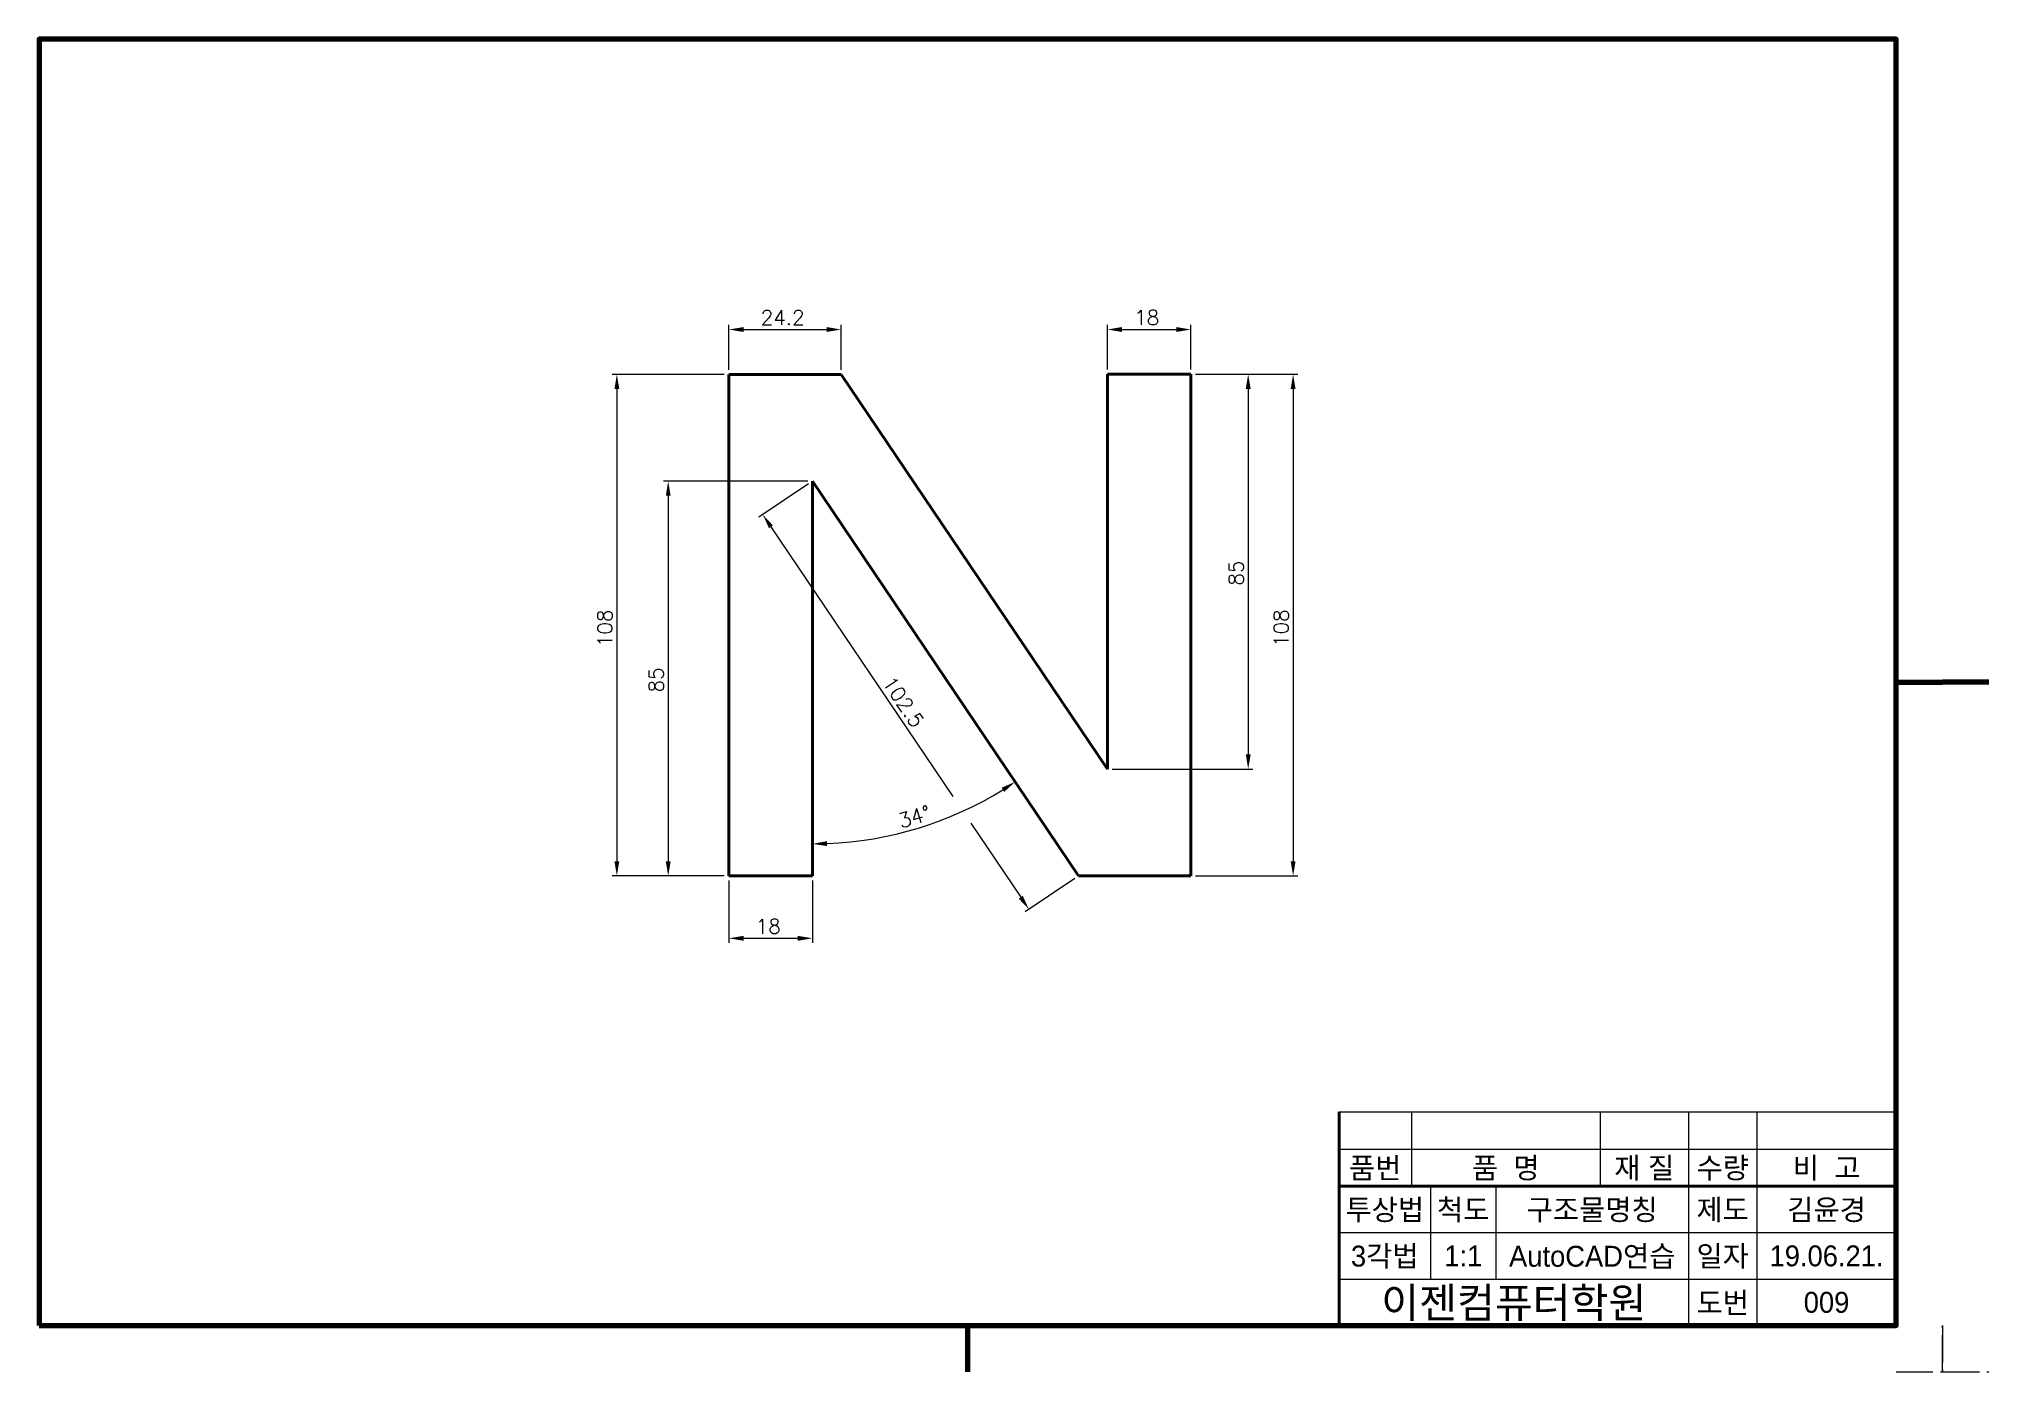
# Model space of a CAD drawing. Header units: millimetres. Extents: x 0 to 4210, y 0 to 2980.
# Drawn here: x 3370 to 3790, y 0 to 287 of the extents above; entities that cross this region are included whole.
import ezdxf
from ezdxf.enums import TextEntityAlignment as Align

# ---------------------------------------------------------------- set-up
doc = ezdxf.new("R2010")
doc.units = ezdxf.units.MM
doc.linetypes.add('PHANTOM2', pattern=[31.75, 15.875, -3.175, 3.175, -3.175, 3.175, -3.175])
for name, color, linetype, lineweight in [('가는선', 1, 'Continuous', 13), ('구분선', 1, 'PHANTOM2', 13), ('문자', 2, 'Continuous', 20), ('외곽선', 4, 'Continuous', 70), ('외형선', 3, 'Continuous', 40), ('치수선', 1, 'Continuous', 13)]:
    doc.layers.add(name, color=color, linetype=linetype, lineweight=lineweight)
doc.styles.get("Standard").update_dxf_attribs({"font": 'romans.shx'})
doc.styles.add('한글', font='')
doc.styles.get('한글').set_extended_font_data('Gulim')

msp = doc.modelspace()

# ---------------------------------------------------------------- texts
at = {"layer": '문자', "ltscale": 0.5}
for s, p in [('24.2', (3525.44, 225.45)), ('18', (3605.89, 225.45)), ('18', (3524.37, 94.37))]:
    msp.add_text(s, height=3.15, dxfattribs=at).set_placement(p)
for s, rotation, p in [('85', 90, (3629.44, 169.32)), ('108', 90, (3493.46, 156.07)), ('108', 90, (3639.12, 156.1)), ('85', 90, (3504.52, 146.3)), ('102.5', 304, (3551.48, 148.44)), ('34°', 17, (3555.69, 117.02))]:
    msp.add_text(s, height=3.15, rotation=rotation, dxfattribs=at).set_placement(p)
at = {"layer": '문자', "ltscale": 0.5, "style": '한글'}
for s, height, p in [('품번', 4.5, (3657.79, 44)), ('품  명', 4.5, (3685.9, 44)), ('재 질', 4.5, (3715.75, 44)), ('수량', 4.5, (3732.64, 44)), ('비  고', 4.5, (3755.01, 44)), ('투상법', 4.5, (3659.86, 35)), ('척도', 4.5, (3676.76, 35)), ('구조물명칭', 4.5, (3704.54, 35)), ('제도', 4.5, (3732.64, 35)), ('김윤경', 4.5, (3755.01, 35)), ('3각법', 4.5, (3659.86, 25)), ('1:1', 4.5, (3676.76, 25)), ('AutoCAD연습', 4.5, (3704.54, 25)), ('일자', 4.5, (3732.64, 25)), ('19.06.21.', 4.5, (3755.01, 25)), ('이젠컴퓨터학원', 6.5, (3687.64, 15)), ('도번', 4.5, (3732.64, 15)), ('009', 4.5, (3755.01, 15))]:
    msp.add_text(s, height=height, dxfattribs=at).set_placement(p, align=Align.MIDDLE)

# ---------------------------------------------------------------- linework, layer by layer
at = {"layer": '가는선', "ltscale": 0.5}
for p, q in [((3650, 56), (3770, 56)), ((3665.58, 56), (3665.58, 40)), ((3706.22, 56), (3706.22, 40)), ((3725.27, 56), (3725.27, 10)), ((3740.01, 56), (3740.01, 10)), ((3650, 48), (3770, 48)), ((3669.73, 40), (3669.73, 20)), ((3683.8, 40), (3683.8, 20)), ((3650, 30), (3770, 30)), ((3650, 20), (3770, 20))]:
    msp.add_line(p, q, dxfattribs=at)
at = {"layer": '구분선', "ltscale": 0.5}
for points in [[(3770, 0), (3780, 0), (3780, 10)], [(3780, 10), (3780, 0), (3790, 0)], [(3780, 10), (3780, 0), (3790, 0)]]:
    msp.add_lwpolyline(points, dxfattribs=at)
at = {"layer": '외곽선', "ltscale": 0.5}
for p, q in [((3770, 148.5), (3780, 148.5)), ((3790, 148.5), (3780, 148.5)), ((3790, 148.5), (3780, 148.5)), ((3770, 10), (3770, 56)), ((3570, 10), (3570, 0))]:
    msp.add_line(p, q, dxfattribs=at)
msp.add_lwpolyline([(3370, 10), (3770, 10), (3770, 287), (3370, 287)], close=True, dxfattribs=at)
at = {"layer": '외형선', "ltscale": 0.5}
for p, q in [((3518.59, 106.8), (3518.59, 214.8)), ((3518.59, 214.8), (3542.79, 214.8)), ((3542.79, 214.8), (3600.11, 129.82)), ((3600.11, 129.82), (3600.11, 214.82)), ((3600.11, 214.82), (3618.11, 214.82)), ((3618.11, 214.82), (3618.11, 106.82)), ((3593.91, 106.82), (3536.59, 191.8)), ((3536.59, 191.8), (3536.59, 106.8)), ((3536.59, 106.8), (3518.59, 106.8)), ((3618.11, 106.82), (3593.91, 106.82)), ((3650, 56), (3650, 48)), ((3650, 48), (3650, 40)), ((3650, 40), (3770, 40)), ((3650, 40), (3650, 20)), ((3650, 20), (3650, 10))]:
    msp.add_line(p, q, dxfattribs=at)
at = {"layer": '치수선', "ltscale": 0.5}
for p, q in [((3518.59, 215.8), (3518.59, 225.45)), ((3521.74, 224.45), (3539.64, 224.45)), ((3542.79, 215.8), (3542.79, 225.45)), ((3600.11, 215.82), (3600.11, 225.45)), ((3603.26, 224.45), (3614.96, 224.45)), ((3618.11, 215.82), (3618.11, 225.45)), ((3517.59, 214.8), (3493.46, 214.8)), ((3619.11, 214.82), (3631.44, 214.82)), ((3631.44, 214.82), (3641.12, 214.82)), ((3494.46, 211.65), (3494.46, 109.95)), ((3630.44, 211.67), (3630.44, 132.97)), ((3640.12, 211.67), (3640.12, 109.97)), ((3535.59, 191.8), (3504.52, 191.8)), ((3535.76, 191.24), (3525.07, 184.02)), ((3505.52, 188.65), (3505.52, 109.95)), ((3527.66, 181.97), (3566.81, 123.92)), ((3601.11, 129.82), (3631.44, 129.82)), ((3570.69, 118.17), (3581.45, 102.22)), ((3504.52, 106.8), (3493.46, 106.8)), ((3517.59, 106.8), (3504.52, 106.8)), ((3518.59, 105.8), (3518.59, 92.37)), ((3536.59, 105.8), (3536.59, 92.37)), ((3593.08, 106.26), (3582.38, 99.05)), ((3619.11, 106.82), (3641.12, 106.82)), ((3521.74, 93.37), (3533.44, 93.37))]:
    msp.add_line(p, q, dxfattribs=at)
msp.add_arc((3536.59, 191.8), 78.09, 272.3113, 301.6887, dxfattribs=at)
for points in [[(3521.74, 224.98), (3521.74, 223.93), (3518.59, 224.45)], [(3539.64, 224.98), (3539.64, 223.93), (3542.79, 224.45)], [(3603.26, 224.98), (3603.26, 223.93), (3600.11, 224.45)], [(3614.96, 224.98), (3614.96, 223.93), (3618.11, 224.45)], [(3493.94, 211.65), (3494.99, 211.65), (3494.46, 214.8)], [(3629.92, 211.67), (3630.97, 211.67), (3630.44, 214.82)], [(3639.59, 211.67), (3640.64, 211.67), (3640.12, 214.82)], [(3505, 188.65), (3506.05, 188.65), (3505.52, 191.8)], [(3528.09, 182.27), (3527.22, 181.68), (3525.9, 184.58)], [(3629.92, 132.97), (3630.97, 132.97), (3630.44, 129.82)], [(3577.33, 125.79), (3577.9, 124.91), (3580.26, 127.06)], [(3539.75, 113.24), (3539.73, 114.29), (3536.59, 113.7)], [(3493.94, 109.95), (3494.99, 109.95), (3494.46, 106.8)], [(3505, 109.95), (3506.05, 109.95), (3505.52, 106.8)], [(3639.59, 109.97), (3640.64, 109.97), (3640.12, 106.82)], [(3581.89, 102.51), (3581.02, 101.92), (3583.21, 99.61)], [(3521.74, 93.9), (3521.74, 92.85), (3518.59, 93.37)], [(3533.44, 93.9), (3533.44, 92.85), (3536.59, 93.37)]]:
    msp.add_solid(points, dxfattribs=at)

msp.set_redraw_order([(e.dxf.handle, doc.entitydb.next_handle()) for e in msp.query("TEXT MTEXT ATTDEF DIMENSION ARC_DIMENSION")])  # texts and dimensions are drawn at this point

doc.saveas('drawing.dxf')
